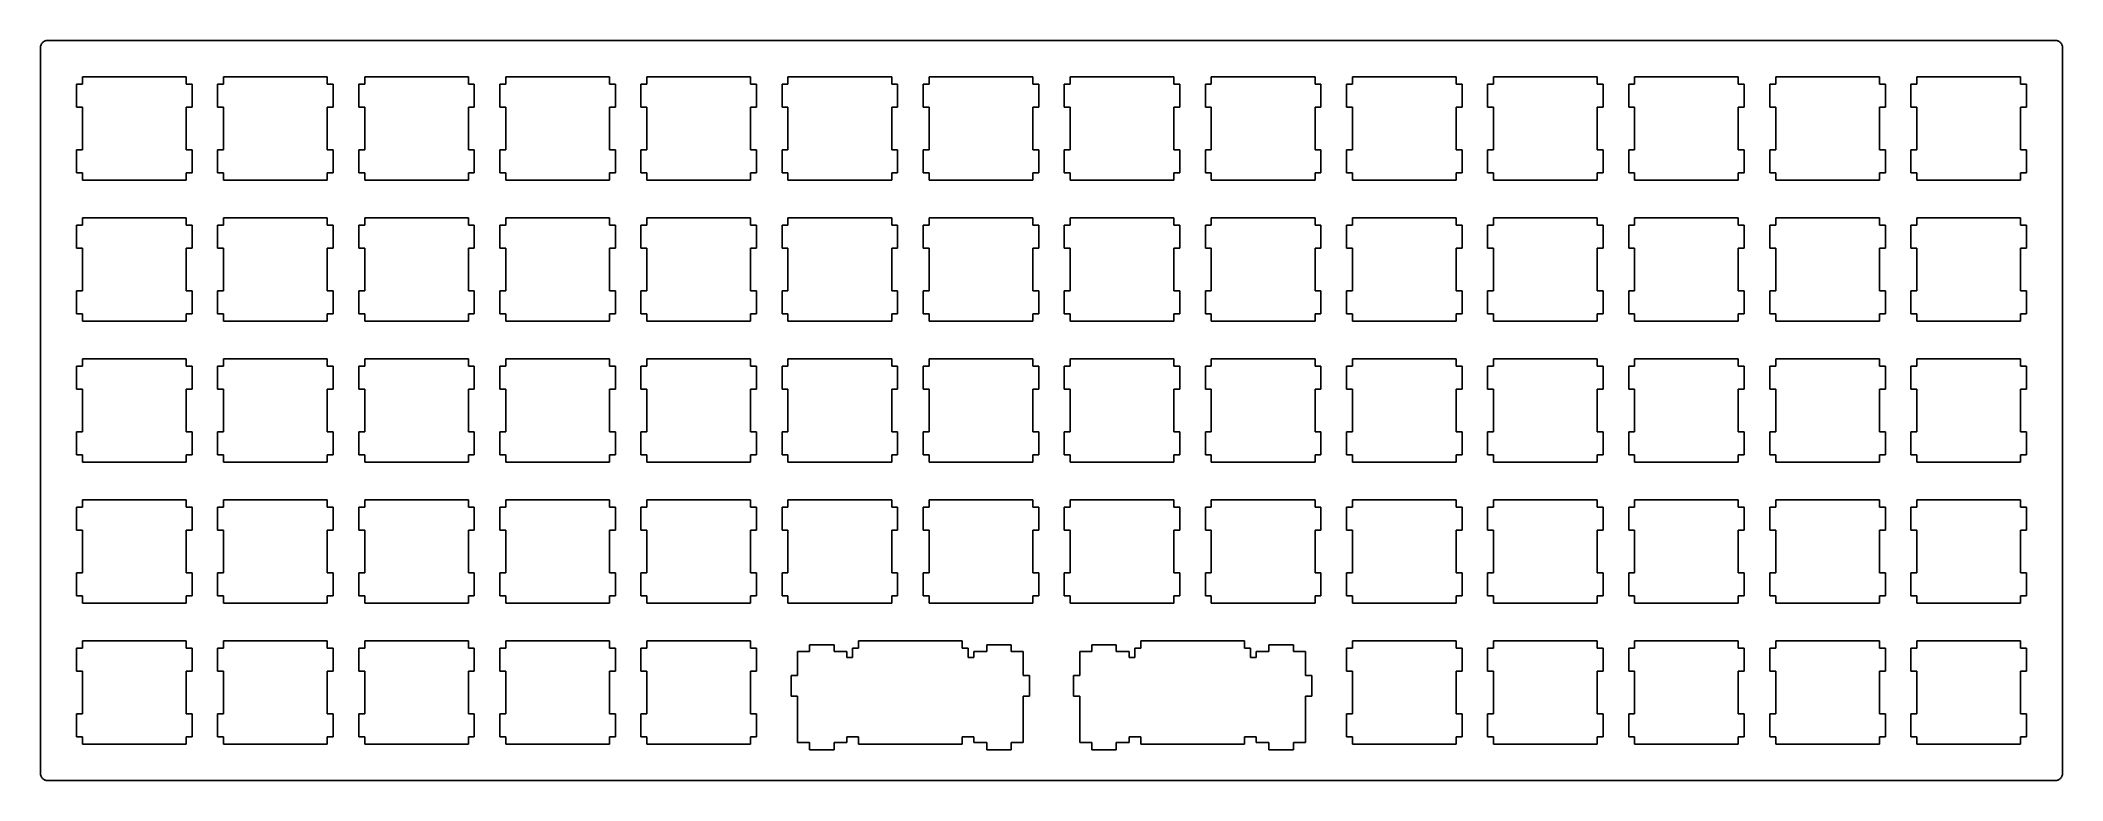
# Model space of a CAD drawing. Extents: x 0 to 273, y 0 to 100.
import ezdxf

# ---------------------------------------------------------------- set-up
doc = ezdxf.new("R2010")
doc.units = 0
doc.layers.get('0').update_dxf_attribs({"linetype": 'CONTINUOUS'})

msp = doc.modelspace()

# ---------------------------------------------------------------- linework, layer by layer
at = {"color": 0}
for p, q in [((0.093707, 99.0935), (0.096463, 99.1718)), ((0.093707, 1.09416), (0.093707, 99.0935)), ((0.096463, 99.1718), (0.106109, 99.2505)), ((0.106109, 99.2505), (0.121267, 99.3263)), ((0.121267, 99.3263), (0.143316, 99.4033)), ((0.143316, 99.4033), (0.169499, 99.4763)), ((0.169499, 99.4763), (0.202572, 99.5482)), ((0.202572, 99.5482), (0.241157, 99.6156)), ((0.241157, 99.6156), (0.285254, 99.6819)), ((0.285254, 99.6819), (0.333485, 99.7423)), ((0.333485, 99.7423), (0.38723, 99.8001)), ((0.38723, 99.8001), (0.445107, 99.8541)), ((0.445107, 99.8541), (0.505739, 99.9024)), ((0.505739, 99.9024), (0.571885, 99.9465)), ((0.571885, 99.9465), (0.63941, 99.985)), ((0.63941, 99.985), (0.711069, 100.018)), ((0.711069, 100.018), (0.784105, 100.044)), ((0.784105, 100.044), (0.861275, 100.066)), ((0.861275, 100.066), (0.937066, 100.081)), ((0.937066, 100.081), (1.01562, 100.091)), ((1.01562, 100.091), (1.09416, 100.094)), ((1.09416, 100.094), (272.094, 100.094)), ((272.094, 100.094), (272.172, 100.091)), ((272.172, 100.091), (272.249, 100.081)), ((272.249, 100.081), (272.326, 100.066)), ((272.326, 100.066), (272.402, 100.044)), ((272.402, 100.044), (272.477, 100.018)), ((272.477, 100.018), (272.548, 99.985)), ((272.548, 99.985), (272.616, 99.9465)), ((272.616, 99.9465), (272.682, 99.9024)), ((272.682, 99.9024), (272.743, 99.8541)), ((272.743, 99.8541), (272.801, 99.8001)), ((272.801, 99.8001), (272.854, 99.7423)), ((272.854, 99.7423), (272.903, 99.6819)), ((272.903, 99.6819), (272.947, 99.6156)), ((272.947, 99.6156), (272.985, 99.5482)), ((272.985, 99.5482), (273.018, 99.4763)), ((273.018, 99.4763), (273.044, 99.4033)), ((273.044, 99.4033), (273.065, 99.3263)), ((273.065, 99.3263), (273.082, 99.2505)), ((273.082, 99.2505), (273.091, 99.1718)), ((273.091, 99.1718), (273.094, 99.0935)), ((273.094, 99.0935), (273.094, 1.09416)), ((4.96919, 91.0939), (4.96919, 94.1945)), ((4.96919, 94.1945), (5.76848, 94.1945)), ((5.76848, 94.1945), (5.76848, 95.1936)), ((5.76848, 95.1936), (19.7693, 95.1936)), ((19.7693, 95.1936), (19.7693, 94.1945)), ((19.7693, 94.1945), (20.5686, 94.1945)), ((20.5686, 94.1945), (20.5686, 91.0939)), ((24.0192, 91.0939), (24.0192, 94.1945)), ((24.0192, 94.1945), (24.8185, 94.1945)), ((24.8185, 94.1945), (24.8185, 95.1936)), ((24.8185, 95.1936), (38.8193, 95.1936)), ((38.8193, 95.1936), (38.8193, 94.1945)), ((38.8193, 94.1945), (39.6187, 94.1945)), ((39.6187, 94.1945), (39.6187, 91.0939)), ((43.0692, 91.0939), (43.0692, 94.1945)), ((43.0692, 94.1945), (43.8686, 94.1945)), ((43.8686, 94.1945), (43.8686, 95.1936)), ((43.8686, 95.1936), (57.8693, 95.1936)), ((57.8693, 95.1936), (57.8693, 94.1945)), ((57.8693, 94.1945), (58.6687, 94.1945)), ((58.6687, 94.1945), (58.6687, 91.0939)), ((62.1192, 91.0939), (62.1192, 94.1945)), ((62.1192, 94.1945), (62.9186, 94.1945)), ((62.9186, 94.1945), (62.9186, 95.1936)), ((62.9186, 95.1936), (76.9193, 95.1936)), ((76.9193, 95.1936), (76.9193, 94.1945)), ((76.9193, 94.1945), (77.7187, 94.1945)), ((77.7187, 94.1945), (77.7187, 91.0939)), ((81.1692, 91.0939), (81.1692, 94.1945)), ((81.1692, 94.1945), (81.9686, 94.1945)), ((81.9686, 94.1945), (81.9686, 95.1936)), ((81.9686, 95.1936), (95.9693, 95.1936)), ((95.9693, 95.1936), (95.9693, 94.1945)), ((95.9693, 94.1945), (96.7687, 94.1945)), ((96.7687, 94.1945), (96.7687, 91.0939)), ((100.219, 91.0939), (100.219, 94.1945)), ((100.219, 94.1945), (101.019, 94.1945)), ((101.019, 94.1945), (101.019, 95.1936)), ((101.019, 95.1936), (115.019, 95.1936)), ((115.019, 95.1936), (115.019, 94.1945)), ((115.019, 94.1945), (115.819, 94.1945)), ((115.819, 94.1945), (115.819, 91.0939)), ((119.269, 91.0939), (119.269, 94.1945)), ((119.269, 94.1945), (120.069, 94.1945)), ((120.069, 94.1945), (120.069, 95.1936)), ((120.069, 95.1936), (134.069, 95.1936)), ((134.069, 95.1936), (134.069, 94.1945)), ((134.069, 94.1945), (134.869, 94.1945)), ((134.869, 94.1945), (134.869, 91.0939)), ((138.319, 91.0939), (138.319, 94.1945)), ((138.319, 94.1945), (139.119, 94.1945)), ((139.119, 94.1945), (139.119, 95.1936)), ((139.119, 95.1936), (153.119, 95.1936)), ((153.119, 95.1936), (153.119, 94.1945)), ((153.119, 94.1945), (153.919, 94.1945)), ((153.919, 94.1945), (153.919, 91.0939)), ((157.369, 91.0939), (157.369, 94.1945)), ((157.369, 94.1945), (158.169, 94.1945)), ((158.169, 94.1945), (158.169, 95.1936)), ((158.169, 95.1936), (172.169, 95.1936)), ((172.169, 95.1936), (172.169, 94.1945)), ((172.169, 94.1945), (172.969, 94.1945)), ((172.969, 94.1945), (172.969, 91.0939)), ((176.419, 91.0939), (176.419, 94.1945)), ((176.419, 94.1945), (177.219, 94.1945)), ((177.219, 94.1945), (177.219, 95.1936)), ((177.219, 95.1936), (191.219, 95.1936)), ((191.219, 95.1936), (191.219, 94.1945)), ((191.219, 94.1945), (192.019, 94.1945)), ((192.019, 94.1945), (192.019, 91.0939)), ((195.469, 91.0939), (195.469, 94.1945)), ((195.469, 94.1945), (196.269, 94.1945)), ((196.269, 94.1945), (196.269, 95.1936)), ((196.269, 95.1936), (210.269, 95.1936)), ((210.269, 95.1936), (210.269, 94.1945)), ((210.269, 94.1945), (211.069, 94.1945)), ((211.069, 94.1945), (211.069, 91.0939)), ((214.519, 91.0939), (214.519, 94.1945)), ((214.519, 94.1945), (215.319, 94.1945)), ((215.319, 94.1945), (215.319, 95.1936)), ((215.319, 95.1936), (229.319, 95.1936)), ((229.319, 95.1936), (229.319, 94.1945)), ((229.319, 94.1945), (230.119, 94.1945)), ((230.119, 94.1945), (230.119, 91.0939)), ((233.569, 91.0939), (233.569, 94.1945)), ((233.569, 94.1945), (234.369, 94.1945)), ((234.369, 94.1945), (234.369, 95.1936)), ((234.369, 95.1936), (248.369, 95.1936)), ((248.369, 95.1936), (248.369, 94.1945)), ((248.369, 94.1945), (249.169, 94.1945)), ((249.169, 94.1945), (249.169, 91.0939)), ((252.619, 91.0939), (252.619, 94.1945)), ((252.619, 94.1945), (253.419, 94.1945)), ((253.419, 94.1945), (253.419, 95.1936)), ((253.419, 95.1936), (267.419, 95.1936)), ((267.419, 95.1936), (267.419, 94.1945)), ((267.419, 94.1945), (268.219, 94.1945)), ((268.219, 94.1945), (268.219, 91.0939)), ((5.76848, 91.0939), (4.96919, 91.0939)), ((5.76848, 85.2936), (5.76848, 91.0939)), ((20.5686, 91.0939), (19.7693, 91.0939)), ((19.7693, 91.0939), (19.7693, 85.2936)), ((24.8185, 91.0939), (24.0192, 91.0939)), ((24.8185, 85.2936), (24.8185, 91.0939)), ((39.6187, 91.0939), (38.8193, 91.0939)), ((38.8193, 91.0939), (38.8193, 85.2936)), ((43.8686, 91.0939), (43.0692, 91.0939)), ((43.8686, 85.2936), (43.8686, 91.0939)), ((58.6687, 91.0939), (57.8693, 91.0939)), ((57.8693, 91.0939), (57.8693, 85.2936)), ((62.9186, 91.0939), (62.1192, 91.0939)), ((62.9186, 85.2936), (62.9186, 91.0939)), ((77.7187, 91.0939), (76.9193, 91.0939)), ((76.9193, 91.0939), (76.9193, 85.2936)), ((81.9686, 91.0939), (81.1692, 91.0939)), ((81.9686, 85.2936), (81.9686, 91.0939)), ((96.7687, 91.0939), (95.9693, 91.0939)), ((95.9693, 91.0939), (95.9693, 85.2936)), ((101.019, 91.0939), (100.219, 91.0939)), ((101.019, 85.2936), (101.019, 91.0939)), ((115.819, 91.0939), (115.019, 91.0939)), ((115.019, 91.0939), (115.019, 85.2936)), ((120.069, 91.0939), (119.269, 91.0939)), ((120.069, 85.2936), (120.069, 91.0939)), ((134.869, 91.0939), (134.069, 91.0939)), ((134.069, 91.0939), (134.069, 85.2936)), ((139.119, 91.0939), (138.319, 91.0939)), ((139.119, 85.2936), (139.119, 91.0939)), ((153.919, 91.0939), (153.119, 91.0939)), ((153.119, 91.0939), (153.119, 85.2936)), ((158.169, 91.0939), (157.369, 91.0939)), ((158.169, 85.2936), (158.169, 91.0939)), ((172.969, 91.0939), (172.169, 91.0939)), ((172.169, 91.0939), (172.169, 85.2936)), ((177.219, 91.0939), (176.419, 91.0939)), ((177.219, 85.2936), (177.219, 91.0939)), ((192.019, 91.0939), (191.219, 91.0939)), ((191.219, 91.0939), (191.219, 85.2936)), ((196.269, 91.0939), (195.469, 91.0939)), ((196.269, 85.2936), (196.269, 91.0939)), ((211.069, 91.0939), (210.269, 91.0939)), ((210.269, 91.0939), (210.269, 85.2936)), ((215.319, 91.0939), (214.519, 91.0939)), ((215.319, 85.2936), (215.319, 91.0939)), ((230.119, 91.0939), (229.319, 91.0939)), ((229.319, 91.0939), (229.319, 85.2936)), ((234.369, 91.0939), (233.569, 91.0939)), ((234.369, 85.2936), (234.369, 91.0939)), ((249.169, 91.0939), (248.369, 91.0939)), ((248.369, 91.0939), (248.369, 85.2936)), ((253.419, 91.0939), (252.619, 91.0939)), ((253.419, 85.2936), (253.419, 91.0939)), ((268.219, 91.0939), (267.419, 91.0939)), ((267.419, 91.0939), (267.419, 85.2936)), ((4.96919, 82.193), (4.96919, 85.2936)), ((4.96919, 85.2936), (5.76848, 85.2936)), ((19.7693, 85.2936), (20.5686, 85.2936)), ((20.5686, 85.2936), (20.5686, 82.193)), ((24.0192, 82.193), (24.0192, 85.2936)), ((24.0192, 85.2936), (24.8185, 85.2936)), ((38.8193, 85.2936), (39.6187, 85.2936)), ((39.6187, 85.2936), (39.6187, 82.193)), ((43.0692, 82.193), (43.0692, 85.2936)), ((43.0692, 85.2936), (43.8686, 85.2936)), ((57.8693, 85.2936), (58.6687, 85.2936)), ((58.6687, 85.2936), (58.6687, 82.193)), ((62.1192, 82.193), (62.1192, 85.2936)), ((62.1192, 85.2936), (62.9186, 85.2936)), ((76.9193, 85.2936), (77.7187, 85.2936)), ((77.7187, 85.2936), (77.7187, 82.193)), ((81.1692, 82.193), (81.1692, 85.2936)), ((81.1692, 85.2936), (81.9686, 85.2936)), ((95.9693, 85.2936), (96.7687, 85.2936)), ((96.7687, 85.2936), (96.7687, 82.193)), ((100.219, 82.193), (100.219, 85.2936)), ((100.219, 85.2936), (101.019, 85.2936)), ((115.019, 85.2936), (115.819, 85.2936)), ((115.819, 85.2936), (115.819, 82.193)), ((119.269, 82.193), (119.269, 85.2936)), ((119.269, 85.2936), (120.069, 85.2936)), ((134.069, 85.2936), (134.869, 85.2936)), ((134.869, 85.2936), (134.869, 82.193)), ((138.319, 82.193), (138.319, 85.2936)), ((138.319, 85.2936), (139.119, 85.2936)), ((153.119, 85.2936), (153.919, 85.2936)), ((153.919, 85.2936), (153.919, 82.193)), ((157.369, 82.193), (157.369, 85.2936)), ((157.369, 85.2936), (158.169, 85.2936)), ((172.169, 85.2936), (172.969, 85.2936)), ((172.969, 85.2936), (172.969, 82.193)), ((176.419, 82.193), (176.419, 85.2936)), ((176.419, 85.2936), (177.219, 85.2936)), ((191.219, 85.2936), (192.019, 85.2936)), ((192.019, 85.2936), (192.019, 82.193)), ((195.469, 82.193), (195.469, 85.2936)), ((195.469, 85.2936), (196.269, 85.2936)), ((210.269, 85.2936), (211.069, 85.2936)), ((211.069, 85.2936), (211.069, 82.193)), ((214.519, 82.193), (214.519, 85.2936)), ((214.519, 85.2936), (215.319, 85.2936)), ((229.319, 85.2936), (230.119, 85.2936)), ((230.119, 85.2936), (230.119, 82.193)), ((233.569, 82.193), (233.569, 85.2936)), ((233.569, 85.2936), (234.369, 85.2936)), ((248.369, 85.2936), (249.169, 85.2936)), ((249.169, 85.2936), (249.169, 82.193)), ((252.619, 82.193), (252.619, 85.2936)), ((252.619, 85.2936), (253.419, 85.2936)), ((267.419, 85.2936), (268.219, 85.2936)), ((268.219, 85.2936), (268.219, 82.193)), ((5.76848, 82.193), (4.96919, 82.193)), ((5.76848, 81.1939), (5.76848, 82.193)), ((19.7693, 82.193), (19.7693, 81.1939)), ((20.5686, 82.193), (19.7693, 82.193)), ((24.8185, 82.193), (24.0192, 82.193)), ((24.8185, 81.1939), (24.8185, 82.193)), ((38.8193, 82.193), (38.8193, 81.1939)), ((39.6187, 82.193), (38.8193, 82.193)), ((43.8686, 82.193), (43.0692, 82.193)), ((43.8686, 81.1939), (43.8686, 82.193)), ((57.8693, 82.193), (57.8693, 81.1939)), ((58.6687, 82.193), (57.8693, 82.193)), ((62.9186, 82.193), (62.1192, 82.193)), ((62.9186, 81.1939), (62.9186, 82.193)), ((76.9193, 82.193), (76.9193, 81.1939)), ((77.7187, 82.193), (76.9193, 82.193)), ((81.9686, 82.193), (81.1692, 82.193)), ((81.9686, 81.1939), (81.9686, 82.193)), ((95.9693, 82.193), (95.9693, 81.1939)), ((96.7687, 82.193), (95.9693, 82.193)), ((101.019, 82.193), (100.219, 82.193)), ((101.019, 81.1939), (101.019, 82.193)), ((115.019, 82.193), (115.019, 81.1939)), ((115.819, 82.193), (115.019, 82.193)), ((120.069, 82.193), (119.269, 82.193)), ((120.069, 81.1939), (120.069, 82.193)), ((134.069, 82.193), (134.069, 81.1939)), ((134.869, 82.193), (134.069, 82.193)), ((139.119, 82.193), (138.319, 82.193)), ((139.119, 81.1939), (139.119, 82.193)), ((153.119, 82.193), (153.119, 81.1939)), ((153.919, 82.193), (153.119, 82.193)), ((158.169, 82.193), (157.369, 82.193)), ((158.169, 81.1939), (158.169, 82.193)), ((172.169, 82.193), (172.169, 81.1939)), ((172.969, 82.193), (172.169, 82.193)), ((177.219, 82.193), (176.419, 82.193)), ((177.219, 81.1939), (177.219, 82.193)), ((191.219, 82.193), (191.219, 81.1939)), ((192.019, 82.193), (191.219, 82.193)), ((196.269, 82.193), (195.469, 82.193)), ((196.269, 81.1939), (196.269, 82.193)), ((210.269, 82.193), (210.269, 81.1939)), ((211.069, 82.193), (210.269, 82.193)), ((215.319, 82.193), (214.519, 82.193)), ((215.319, 81.1939), (215.319, 82.193)), ((229.319, 82.193), (229.319, 81.1939)), ((230.119, 82.193), (229.319, 82.193)), ((234.369, 82.193), (233.569, 82.193)), ((234.369, 81.1939), (234.369, 82.193)), ((248.369, 82.193), (248.369, 81.1939)), ((249.169, 82.193), (248.369, 82.193)), ((253.419, 82.193), (252.619, 82.193)), ((253.419, 81.1939), (253.419, 82.193)), ((267.419, 82.193), (267.419, 81.1939)), ((268.219, 82.193), (267.419, 82.193)), ((19.7693, 81.1939), (5.76848, 81.1939)), ((38.8193, 81.1939), (24.8185, 81.1939)), ((57.8693, 81.1939), (43.8686, 81.1939)), ((76.9193, 81.1939), (62.9186, 81.1939)), ((95.9693, 81.1939), (81.9686, 81.1939)), ((115.019, 81.1939), (101.019, 81.1939)), ((134.069, 81.1939), (120.069, 81.1939)), ((153.119, 81.1939), (139.119, 81.1939)), ((172.169, 81.1939), (158.169, 81.1939)), ((191.219, 81.1939), (177.219, 81.1939)), ((210.269, 81.1939), (196.269, 81.1939)), ((229.319, 81.1939), (215.319, 81.1939)), ((248.369, 81.1939), (234.369, 81.1939)), ((267.419, 81.1939), (253.419, 81.1939)), ((4.96919, 72.0439), (4.96919, 75.1445)), ((4.96919, 75.1445), (5.76848, 75.1445)), ((5.76848, 75.1445), (5.76848, 76.1436)), ((5.76848, 76.1436), (19.7693, 76.1436)), ((19.7693, 76.1436), (19.7693, 75.1445)), ((19.7693, 75.1445), (20.5686, 75.1445)), ((20.5686, 75.1445), (20.5686, 72.0439)), ((24.0192, 72.0439), (24.0192, 75.1445)), ((24.0192, 75.1445), (24.8185, 75.1445)), ((24.8185, 75.1445), (24.8185, 76.1436)), ((24.8185, 76.1436), (38.8193, 76.1436)), ((38.8193, 76.1436), (38.8193, 75.1445)), ((38.8193, 75.1445), (39.6187, 75.1445)), ((39.6187, 75.1445), (39.6187, 72.0439)), ((43.0692, 72.0439), (43.0692, 75.1445)), ((43.0692, 75.1445), (43.8686, 75.1445)), ((43.8686, 75.1445), (43.8686, 76.1436)), ((43.8686, 76.1436), (57.8693, 76.1436)), ((57.8693, 76.1436), (57.8693, 75.1445)), ((57.8693, 75.1445), (58.6687, 75.1445)), ((58.6687, 75.1445), (58.6687, 72.0439)), ((62.1192, 72.0439), (62.1192, 75.1445)), ((62.1192, 75.1445), (62.9186, 75.1445)), ((62.9186, 75.1445), (62.9186, 76.1436)), ((62.9186, 76.1436), (76.9193, 76.1436)), ((76.9193, 76.1436), (76.9193, 75.1445)), ((76.9193, 75.1445), (77.7187, 75.1445)), ((77.7187, 75.1445), (77.7187, 72.0439)), ((81.1692, 72.0439), (81.1692, 75.1445)), ((81.1692, 75.1445), (81.9686, 75.1445)), ((81.9686, 75.1445), (81.9686, 76.1436)), ((81.9686, 76.1436), (95.9693, 76.1436)), ((95.9693, 76.1436), (95.9693, 75.1445)), ((95.9693, 75.1445), (96.7687, 75.1445)), ((96.7687, 75.1445), (96.7687, 72.0439)), ((100.219, 72.0439), (100.219, 75.1445)), ((100.219, 75.1445), (101.019, 75.1445)), ((101.019, 75.1445), (101.019, 76.1436)), ((101.019, 76.1436), (115.019, 76.1436)), ((115.019, 76.1436), (115.019, 75.1445)), ((115.019, 75.1445), (115.819, 75.1445)), ((115.819, 75.1445), (115.819, 72.0439)), ((119.269, 72.0439), (119.269, 75.1445)), ((119.269, 75.1445), (120.069, 75.1445)), ((120.069, 75.1445), (120.069, 76.1436)), ((120.069, 76.1436), (134.069, 76.1436)), ((134.069, 76.1436), (134.069, 75.1445)), ((134.069, 75.1445), (134.869, 75.1445)), ((134.869, 75.1445), (134.869, 72.0439)), ((138.319, 72.0439), (138.319, 75.1445)), ((138.319, 75.1445), (139.119, 75.1445)), ((139.119, 75.1445), (139.119, 76.1436)), ((139.119, 76.1436), (153.119, 76.1436)), ((153.119, 76.1436), (153.119, 75.1445)), ((153.119, 75.1445), (153.919, 75.1445)), ((153.919, 75.1445), (153.919, 72.0439)), ((157.369, 72.0439), (157.369, 75.1445)), ((157.369, 75.1445), (158.169, 75.1445)), ((158.169, 75.1445), (158.169, 76.1436)), ((158.169, 76.1436), (172.169, 76.1436)), ((172.169, 76.1436), (172.169, 75.1445)), ((172.169, 75.1445), (172.969, 75.1445)), ((172.969, 75.1445), (172.969, 72.0439)), ((176.419, 72.0439), (176.419, 75.1445)), ((176.419, 75.1445), (177.219, 75.1445)), ((177.219, 75.1445), (177.219, 76.1436)), ((177.219, 76.1436), (191.219, 76.1436)), ((191.219, 76.1436), (191.219, 75.1445)), ((191.219, 75.1445), (192.019, 75.1445)), ((192.019, 75.1445), (192.019, 72.0439)), ((195.469, 72.0439), (195.469, 75.1445)), ((195.469, 75.1445), (196.269, 75.1445)), ((196.269, 75.1445), (196.269, 76.1436)), ((196.269, 76.1436), (210.269, 76.1436)), ((210.269, 76.1436), (210.269, 75.1445)), ((210.269, 75.1445), (211.069, 75.1445)), ((211.069, 75.1445), (211.069, 72.0439)), ((214.519, 72.0439), (214.519, 75.1445)), ((214.519, 75.1445), (215.319, 75.1445)), ((215.319, 75.1445), (215.319, 76.1436)), ((215.319, 76.1436), (229.319, 76.1436)), ((229.319, 76.1436), (229.319, 75.1445)), ((229.319, 75.1445), (230.119, 75.1445)), ((230.119, 75.1445), (230.119, 72.0439)), ((233.569, 72.0439), (233.569, 75.1445)), ((233.569, 75.1445), (234.369, 75.1445)), ((234.369, 75.1445), (234.369, 76.1436)), ((234.369, 76.1436), (248.369, 76.1436)), ((248.369, 76.1436), (248.369, 75.1445)), ((248.369, 75.1445), (249.169, 75.1445)), ((249.169, 75.1445), (249.169, 72.0439)), ((252.619, 72.0439), (252.619, 75.1445)), ((252.619, 75.1445), (253.419, 75.1445)), ((253.419, 75.1445), (253.419, 76.1436)), ((253.419, 76.1436), (267.419, 76.1436)), ((267.419, 76.1436), (267.419, 75.1445)), ((267.419, 75.1445), (268.219, 75.1445)), ((268.219, 75.1445), (268.219, 72.0439)), ((5.76848, 72.0439), (4.96919, 72.0439)), ((5.76848, 66.2436), (5.76848, 72.0439)), ((20.5686, 72.0439), (19.7693, 72.0439)), ((19.7693, 72.0439), (19.7693, 66.2436)), ((24.8185, 72.0439), (24.0192, 72.0439)), ((24.8185, 66.2436), (24.8185, 72.0439)), ((39.6187, 72.0439), (38.8193, 72.0439)), ((38.8193, 72.0439), (38.8193, 66.2436)), ((43.8686, 72.0439), (43.0692, 72.0439)), ((43.8686, 66.2436), (43.8686, 72.0439)), ((58.6687, 72.0439), (57.8693, 72.0439)), ((57.8693, 72.0439), (57.8693, 66.2436)), ((62.9186, 72.0439), (62.1192, 72.0439)), ((62.9186, 66.2436), (62.9186, 72.0439)), ((77.7187, 72.0439), (76.9193, 72.0439)), ((76.9193, 72.0439), (76.9193, 66.2436)), ((81.9686, 72.0439), (81.1692, 72.0439)), ((81.9686, 66.2436), (81.9686, 72.0439)), ((96.7687, 72.0439), (95.9693, 72.0439)), ((95.9693, 72.0439), (95.9693, 66.2436)), ((101.019, 72.0439), (100.219, 72.0439)), ((101.019, 66.2436), (101.019, 72.0439)), ((115.819, 72.0439), (115.019, 72.0439)), ((115.019, 72.0439), (115.019, 66.2436)), ((120.069, 72.0439), (119.269, 72.0439)), ((120.069, 66.2436), (120.069, 72.0439)), ((134.869, 72.0439), (134.069, 72.0439)), ((134.069, 72.0439), (134.069, 66.2436)), ((139.119, 72.0439), (138.319, 72.0439)), ((139.119, 66.2436), (139.119, 72.0439)), ((153.919, 72.0439), (153.119, 72.0439)), ((153.119, 72.0439), (153.119, 66.2436)), ((158.169, 72.0439), (157.369, 72.0439)), ((158.169, 66.2436), (158.169, 72.0439)), ((172.969, 72.0439), (172.169, 72.0439)), ((172.169, 72.0439), (172.169, 66.2436)), ((177.219, 72.0439), (176.419, 72.0439)), ((177.219, 66.2436), (177.219, 72.0439)), ((192.019, 72.0439), (191.219, 72.0439)), ((191.219, 72.0439), (191.219, 66.2436)), ((196.269, 72.0439), (195.469, 72.0439)), ((196.269, 66.2436), (196.269, 72.0439)), ((211.069, 72.0439), (210.269, 72.0439)), ((210.269, 72.0439), (210.269, 66.2436)), ((215.319, 72.0439), (214.519, 72.0439)), ((215.319, 66.2436), (215.319, 72.0439)), ((230.119, 72.0439), (229.319, 72.0439)), ((229.319, 72.0439), (229.319, 66.2436)), ((234.369, 72.0439), (233.569, 72.0439)), ((234.369, 66.2436), (234.369, 72.0439)), ((249.169, 72.0439), (248.369, 72.0439)), ((248.369, 72.0439), (248.369, 66.2436)), ((253.419, 72.0439), (252.619, 72.0439)), ((253.419, 66.2436), (253.419, 72.0439)), ((268.219, 72.0439), (267.419, 72.0439)), ((267.419, 72.0439), (267.419, 66.2436)), ((4.96919, 63.143), (4.96919, 66.2436)), ((4.96919, 66.2436), (5.76848, 66.2436)), ((19.7693, 66.2436), (20.5686, 66.2436)), ((20.5686, 66.2436), (20.5686, 63.143)), ((24.0192, 63.143), (24.0192, 66.2436)), ((24.0192, 66.2436), (24.8185, 66.2436)), ((38.8193, 66.2436), (39.6187, 66.2436)), ((39.6187, 66.2436), (39.6187, 63.143)), ((43.0692, 63.143), (43.0692, 66.2436)), ((43.0692, 66.2436), (43.8686, 66.2436)), ((57.8693, 66.2436), (58.6687, 66.2436)), ((58.6687, 66.2436), (58.6687, 63.143)), ((62.1192, 63.143), (62.1192, 66.2436)), ((62.1192, 66.2436), (62.9186, 66.2436)), ((76.9193, 66.2436), (77.7187, 66.2436)), ((77.7187, 66.2436), (77.7187, 63.143)), ((81.1692, 63.143), (81.1692, 66.2436)), ((81.1692, 66.2436), (81.9686, 66.2436)), ((95.9693, 66.2436), (96.7687, 66.2436)), ((96.7687, 66.2436), (96.7687, 63.143)), ((100.219, 63.143), (100.219, 66.2436)), ((100.219, 66.2436), (101.019, 66.2436)), ((115.019, 66.2436), (115.819, 66.2436)), ((115.819, 66.2436), (115.819, 63.143)), ((119.269, 63.143), (119.269, 66.2436)), ((119.269, 66.2436), (120.069, 66.2436)), ((134.069, 66.2436), (134.869, 66.2436)), ((134.869, 66.2436), (134.869, 63.143)), ((138.319, 63.143), (138.319, 66.2436)), ((138.319, 66.2436), (139.119, 66.2436)), ((153.119, 66.2436), (153.919, 66.2436)), ((153.919, 66.2436), (153.919, 63.143)), ((157.369, 63.143), (157.369, 66.2436)), ((157.369, 66.2436), (158.169, 66.2436)), ((172.169, 66.2436), (172.969, 66.2436)), ((172.969, 66.2436), (172.969, 63.143)), ((176.419, 63.143), (176.419, 66.2436)), ((176.419, 66.2436), (177.219, 66.2436)), ((191.219, 66.2436), (192.019, 66.2436)), ((192.019, 66.2436), (192.019, 63.143)), ((195.469, 63.143), (195.469, 66.2436)), ((195.469, 66.2436), (196.269, 66.2436)), ((210.269, 66.2436), (211.069, 66.2436)), ((211.069, 66.2436), (211.069, 63.143)), ((214.519, 63.143), (214.519, 66.2436)), ((214.519, 66.2436), (215.319, 66.2436)), ((229.319, 66.2436), (230.119, 66.2436)), ((230.119, 66.2436), (230.119, 63.143)), ((233.569, 63.143), (233.569, 66.2436)), ((233.569, 66.2436), (234.369, 66.2436)), ((248.369, 66.2436), (249.169, 66.2436)), ((249.169, 66.2436), (249.169, 63.143)), ((252.619, 63.143), (252.619, 66.2436)), ((252.619, 66.2436), (253.419, 66.2436)), ((267.419, 66.2436), (268.219, 66.2436)), ((268.219, 66.2436), (268.219, 63.143)), ((5.76848, 63.143), (4.96919, 63.143)), ((5.76848, 62.1439), (5.76848, 63.143)), ((19.7693, 63.143), (19.7693, 62.1439)), ((20.5686, 63.143), (19.7693, 63.143)), ((24.8185, 63.143), (24.0192, 63.143)), ((24.8185, 62.1439), (24.8185, 63.143)), ((38.8193, 63.143), (38.8193, 62.1439)), ((39.6187, 63.143), (38.8193, 63.143)), ((43.8686, 63.143), (43.0692, 63.143)), ((43.8686, 62.1439), (43.8686, 63.143)), ((57.8693, 63.143), (57.8693, 62.1439)), ((58.6687, 63.143), (57.8693, 63.143)), ((62.9186, 63.143), (62.1192, 63.143)), ((62.9186, 62.1439), (62.9186, 63.143)), ((76.9193, 63.143), (76.9193, 62.1439)), ((77.7187, 63.143), (76.9193, 63.143)), ((81.9686, 63.143), (81.1692, 63.143)), ((81.9686, 62.1439), (81.9686, 63.143)), ((95.9693, 63.143), (95.9693, 62.1439)), ((96.7687, 63.143), (95.9693, 63.143)), ((101.019, 63.143), (100.219, 63.143)), ((101.019, 62.1439), (101.019, 63.143)), ((115.019, 63.143), (115.019, 62.1439)), ((115.819, 63.143), (115.019, 63.143)), ((120.069, 63.143), (119.269, 63.143)), ((120.069, 62.1439), (120.069, 63.143)), ((134.069, 63.143), (134.069, 62.1439)), ((134.869, 63.143), (134.069, 63.143)), ((139.119, 63.143), (138.319, 63.143)), ((139.119, 62.1439), (139.119, 63.143)), ((153.119, 63.143), (153.119, 62.1439)), ((153.919, 63.143), (153.119, 63.143)), ((158.169, 63.143), (157.369, 63.143)), ((158.169, 62.1439), (158.169, 63.143)), ((172.169, 63.143), (172.169, 62.1439)), ((172.969, 63.143), (172.169, 63.143)), ((177.219, 63.143), (176.419, 63.143)), ((177.219, 62.1439), (177.219, 63.143)), ((191.219, 63.143), (191.219, 62.1439)), ((192.019, 63.143), (191.219, 63.143)), ((196.269, 63.143), (195.469, 63.143)), ((196.269, 62.1439), (196.269, 63.143)), ((210.269, 63.143), (210.269, 62.1439)), ((211.069, 63.143), (210.269, 63.143)), ((215.319, 63.143), (214.519, 63.143)), ((215.319, 62.1439), (215.319, 63.143)), ((229.319, 63.143), (229.319, 62.1439)), ((230.119, 63.143), (229.319, 63.143)), ((234.369, 63.143), (233.569, 63.143)), ((234.369, 62.1439), (234.369, 63.143)), ((248.369, 63.143), (248.369, 62.1439)), ((249.169, 63.143), (248.369, 63.143)), ((253.419, 63.143), (252.619, 63.143)), ((253.419, 62.1439), (253.419, 63.143)), ((267.419, 63.143), (267.419, 62.1439)), ((268.219, 63.143), (267.419, 63.143)), ((19.7693, 62.1439), (5.76848, 62.1439)), ((38.8193, 62.1439), (24.8185, 62.1439)), ((57.8693, 62.1439), (43.8686, 62.1439)), ((76.9193, 62.1439), (62.9186, 62.1439)), ((95.9693, 62.1439), (81.9686, 62.1439)), ((115.019, 62.1439), (101.019, 62.1439)), ((134.069, 62.1439), (120.069, 62.1439)), ((153.119, 62.1439), (139.119, 62.1439)), ((172.169, 62.1439), (158.169, 62.1439)), ((191.219, 62.1439), (177.219, 62.1439)), ((210.269, 62.1439), (196.269, 62.1439)), ((229.319, 62.1439), (215.319, 62.1439)), ((248.369, 62.1439), (234.369, 62.1439)), ((267.419, 62.1439), (253.419, 62.1439)), ((4.96919, 52.9939), (4.96919, 56.0945)), ((4.96919, 56.0945), (5.76848, 56.0945)), ((5.76848, 56.0945), (5.76848, 57.0936)), ((5.76848, 57.0936), (19.7693, 57.0936)), ((19.7693, 57.0936), (19.7693, 56.0945)), ((19.7693, 56.0945), (20.5686, 56.0945)), ((20.5686, 56.0945), (20.5686, 52.9939)), ((24.0192, 52.9939), (24.0192, 56.0945)), ((24.0192, 56.0945), (24.8185, 56.0945)), ((24.8185, 56.0945), (24.8185, 57.0936)), ((24.8185, 57.0936), (38.8193, 57.0936)), ((38.8193, 57.0936), (38.8193, 56.0945)), ((38.8193, 56.0945), (39.6187, 56.0945)), ((39.6187, 56.0945), (39.6187, 52.9939)), ((43.0692, 52.9939), (43.0692, 56.0945)), ((43.0692, 56.0945), (43.8686, 56.0945)), ((43.8686, 56.0945), (43.8686, 57.0936)), ((43.8686, 57.0936), (57.8693, 57.0936)), ((57.8693, 57.0936), (57.8693, 56.0945)), ((57.8693, 56.0945), (58.6687, 56.0945)), ((58.6687, 56.0945), (58.6687, 52.9939)), ((62.1192, 52.9939), (62.1192, 56.0945)), ((62.1192, 56.0945), (62.9186, 56.0945)), ((62.9186, 56.0945), (62.9186, 57.0936)), ((62.9186, 57.0936), (76.9193, 57.0936)), ((76.9193, 57.0936), (76.9193, 56.0945)), ((76.9193, 56.0945), (77.7187, 56.0945)), ((77.7187, 56.0945), (77.7187, 52.9939)), ((81.1692, 52.9939), (81.1692, 56.0945)), ((81.1692, 56.0945), (81.9686, 56.0945)), ((81.9686, 56.0945), (81.9686, 57.0936)), ((81.9686, 57.0936), (95.9693, 57.0936)), ((95.9693, 57.0936), (95.9693, 56.0945)), ((95.9693, 56.0945), (96.7687, 56.0945)), ((96.7687, 56.0945), (96.7687, 52.9939)), ((100.219, 52.9939), (100.219, 56.0945)), ((100.219, 56.0945), (101.019, 56.0945)), ((101.019, 56.0945), (101.019, 57.0936)), ((101.019, 57.0936), (115.019, 57.0936)), ((115.019, 57.0936), (115.019, 56.0945)), ((115.019, 56.0945), (115.819, 56.0945)), ((115.819, 56.0945), (115.819, 52.9939)), ((119.269, 52.9939), (119.269, 56.0945)), ((119.269, 56.0945), (120.069, 56.0945)), ((120.069, 56.0945), (120.069, 57.0936)), ((120.069, 57.0936), (134.069, 57.0936)), ((134.069, 57.0936), (134.069, 56.0945)), ((134.069, 56.0945), (134.869, 56.0945)), ((134.869, 56.0945), (134.869, 52.9939)), ((138.319, 52.9939), (138.319, 56.0945)), ((138.319, 56.0945), (139.119, 56.0945)), ((139.119, 56.0945), (139.119, 57.0936)), ((139.119, 57.0936), (153.119, 57.0936)), ((153.119, 57.0936), (153.119, 56.0945)), ((153.119, 56.0945), (153.919, 56.0945)), ((153.919, 56.0945), (153.919, 52.9939)), ((157.369, 52.9939), (157.369, 56.0945)), ((157.369, 56.0945), (158.169, 56.0945)), ((158.169, 56.0945), (158.169, 57.0936)), ((158.169, 57.0936), (172.169, 57.0936)), ((172.169, 57.0936), (172.169, 56.0945)), ((172.169, 56.0945), (172.969, 56.0945)), ((172.969, 56.0945), (172.969, 52.9939)), ((176.419, 52.9939), (176.419, 56.0945)), ((176.419, 56.0945), (177.219, 56.0945)), ((177.219, 56.0945), (177.219, 57.0936)), ((177.219, 57.0936), (191.219, 57.0936)), ((191.219, 57.0936), (191.219, 56.0945)), ((191.219, 56.0945), (192.019, 56.0945)), ((192.019, 56.0945), (192.019, 52.9939)), ((195.469, 52.9939), (195.469, 56.0945)), ((195.469, 56.0945), (196.269, 56.0945)), ((196.269, 56.0945), (196.269, 57.0936)), ((196.269, 57.0936), (210.269, 57.0936)), ((210.269, 57.0936), (210.269, 56.0945)), ((210.269, 56.0945), (211.069, 56.0945)), ((211.069, 56.0945), (211.069, 52.9939)), ((214.519, 52.9939), (214.519, 56.0945)), ((214.519, 56.0945), (215.319, 56.0945)), ((215.319, 56.0945), (215.319, 57.0936)), ((215.319, 57.0936), (229.319, 57.0936)), ((229.319, 57.0936), (229.319, 56.0945)), ((229.319, 56.0945), (230.119, 56.0945)), ((230.119, 56.0945), (230.119, 52.9939)), ((233.569, 52.9939), (233.569, 56.0945)), ((233.569, 56.0945), (234.369, 56.0945)), ((234.369, 56.0945), (234.369, 57.0936)), ((234.369, 57.0936), (248.369, 57.0936)), ((248.369, 57.0936), (248.369, 56.0945)), ((248.369, 56.0945), (249.169, 56.0945)), ((249.169, 56.0945), (249.169, 52.9939)), ((252.619, 52.9939), (252.619, 56.0945)), ((252.619, 56.0945), (253.419, 56.0945)), ((253.419, 56.0945), (253.419, 57.0936)), ((253.419, 57.0936), (267.419, 57.0936)), ((267.419, 57.0936), (267.419, 56.0945)), ((267.419, 56.0945), (268.219, 56.0945)), ((268.219, 56.0945), (268.219, 52.9939)), ((5.76848, 52.9939), (4.96919, 52.9939)), ((5.76848, 47.1936), (5.76848, 52.9939)), ((20.5686, 52.9939), (19.7693, 52.9939)), ((19.7693, 52.9939), (19.7693, 47.1936)), ((24.8185, 52.9939), (24.0192, 52.9939)), ((24.8185, 47.1936), (24.8185, 52.9939)), ((39.6187, 52.9939), (38.8193, 52.9939)), ((38.8193, 52.9939), (38.8193, 47.1936)), ((43.8686, 52.9939), (43.0692, 52.9939)), ((43.8686, 47.1936), (43.8686, 52.9939)), ((58.6687, 52.9939), (57.8693, 52.9939)), ((57.8693, 52.9939), (57.8693, 47.1936)), ((62.9186, 52.9939), (62.1192, 52.9939)), ((62.9186, 47.1936), (62.9186, 52.9939)), ((77.7187, 52.9939), (76.9193, 52.9939)), ((76.9193, 52.9939), (76.9193, 47.1936)), ((81.9686, 52.9939), (81.1692, 52.9939)), ((81.9686, 47.1936), (81.9686, 52.9939)), ((96.7687, 52.9939), (95.9693, 52.9939)), ((95.9693, 52.9939), (95.9693, 47.1936)), ((101.019, 52.9939), (100.219, 52.9939)), ((101.019, 47.1936), (101.019, 52.9939)), ((115.819, 52.9939), (115.019, 52.9939)), ((115.019, 52.9939), (115.019, 47.1936)), ((120.069, 52.9939), (119.269, 52.9939)), ((120.069, 47.1936), (120.069, 52.9939)), ((134.869, 52.9939), (134.069, 52.9939)), ((134.069, 52.9939), (134.069, 47.1936)), ((139.119, 52.9939), (138.319, 52.9939)), ((139.119, 47.1936), (139.119, 52.9939)), ((153.919, 52.9939), (153.119, 52.9939)), ((153.119, 52.9939), (153.119, 47.1936)), ((158.169, 52.9939), (157.369, 52.9939)), ((158.169, 47.1936), (158.169, 52.9939)), ((172.969, 52.9939), (172.169, 52.9939)), ((172.169, 52.9939), (172.169, 47.1936)), ((177.219, 52.9939), (176.419, 52.9939)), ((177.219, 47.1936), (177.219, 52.9939)), ((192.019, 52.9939), (191.219, 52.9939)), ((191.219, 52.9939), (191.219, 47.1936)), ((196.269, 52.9939), (195.469, 52.9939)), ((196.269, 47.1936), (196.269, 52.9939)), ((211.069, 52.9939), (210.269, 52.9939)), ((210.269, 52.9939), (210.269, 47.1936)), ((215.319, 52.9939), (214.519, 52.9939)), ((215.319, 47.1936), (215.319, 52.9939)), ((230.119, 52.9939), (229.319, 52.9939)), ((229.319, 52.9939), (229.319, 47.1936)), ((234.369, 52.9939), (233.569, 52.9939)), ((234.369, 47.1936), (234.369, 52.9939)), ((249.169, 52.9939), (248.369, 52.9939)), ((248.369, 52.9939), (248.369, 47.1936)), ((253.419, 52.9939), (252.619, 52.9939)), ((253.419, 47.1936), (253.419, 52.9939)), ((268.219, 52.9939), (267.419, 52.9939)), ((267.419, 52.9939), (267.419, 47.1936)), ((4.96919, 44.093), (4.96919, 47.1936)), ((4.96919, 47.1936), (5.76848, 47.1936)), ((19.7693, 47.1936), (20.5686, 47.1936)), ((20.5686, 47.1936), (20.5686, 44.093)), ((24.0192, 44.093), (24.0192, 47.1936)), ((24.0192, 47.1936), (24.8185, 47.1936)), ((38.8193, 47.1936), (39.6187, 47.1936)), ((39.6187, 47.1936), (39.6187, 44.093)), ((43.0692, 44.093), (43.0692, 47.1936)), ((43.0692, 47.1936), (43.8686, 47.1936)), ((57.8693, 47.1936), (58.6687, 47.1936)), ((58.6687, 47.1936), (58.6687, 44.093)), ((62.1192, 44.093), (62.1192, 47.1936)), ((62.1192, 47.1936), (62.9186, 47.1936)), ((76.9193, 47.1936), (77.7187, 47.1936)), ((77.7187, 47.1936), (77.7187, 44.093)), ((81.1692, 44.093), (81.1692, 47.1936)), ((81.1692, 47.1936), (81.9686, 47.1936)), ((95.9693, 47.1936), (96.7687, 47.1936)), ((96.7687, 47.1936), (96.7687, 44.093)), ((100.219, 44.093), (100.219, 47.1936)), ((100.219, 47.1936), (101.019, 47.1936)), ((115.019, 47.1936), (115.819, 47.1936)), ((115.819, 47.1936), (115.819, 44.093)), ((119.269, 44.093), (119.269, 47.1936)), ((119.269, 47.1936), (120.069, 47.1936)), ((134.069, 47.1936), (134.869, 47.1936)), ((134.869, 47.1936), (134.869, 44.093)), ((138.319, 44.093), (138.319, 47.1936)), ((138.319, 47.1936), (139.119, 47.1936)), ((153.119, 47.1936), (153.919, 47.1936)), ((153.919, 47.1936), (153.919, 44.093)), ((157.369, 44.093), (157.369, 47.1936)), ((157.369, 47.1936), (158.169, 47.1936)), ((172.169, 47.1936), (172.969, 47.1936)), ((172.969, 47.1936), (172.969, 44.093)), ((176.419, 44.093), (176.419, 47.1936)), ((176.419, 47.1936), (177.219, 47.1936)), ((191.219, 47.1936), (192.019, 47.1936)), ((192.019, 47.1936), (192.019, 44.093)), ((195.469, 44.093), (195.469, 47.1936)), ((195.469, 47.1936), (196.269, 47.1936)), ((210.269, 47.1936), (211.069, 47.1936)), ((211.069, 47.1936), (211.069, 44.093)), ((214.519, 44.093), (214.519, 47.1936)), ((214.519, 47.1936), (215.319, 47.1936)), ((229.319, 47.1936), (230.119, 47.1936)), ((230.119, 47.1936), (230.119, 44.093)), ((233.569, 44.093), (233.569, 47.1936)), ((233.569, 47.1936), (234.369, 47.1936)), ((248.369, 47.1936), (249.169, 47.1936)), ((249.169, 47.1936), (249.169, 44.093)), ((252.619, 44.093), (252.619, 47.1936)), ((252.619, 47.1936), (253.419, 47.1936)), ((267.419, 47.1936), (268.219, 47.1936)), ((268.219, 47.1936), (268.219, 44.093)), ((5.76848, 44.093), (4.96919, 44.093)), ((5.76848, 43.0939), (5.76848, 44.093)), ((19.7693, 44.093), (19.7693, 43.0939)), ((20.5686, 44.093), (19.7693, 44.093)), ((24.8185, 44.093), (24.0192, 44.093)), ((24.8185, 43.0939), (24.8185, 44.093)), ((38.8193, 44.093), (38.8193, 43.0939)), ((39.6187, 44.093), (38.8193, 44.093)), ((43.8686, 44.093), (43.0692, 44.093)), ((43.8686, 43.0939), (43.8686, 44.093)), ((57.8693, 44.093), (57.8693, 43.0939)), ((58.6687, 44.093), (57.8693, 44.093)), ((62.9186, 44.093), (62.1192, 44.093)), ((62.9186, 43.0939), (62.9186, 44.093)), ((76.9193, 44.093), (76.9193, 43.0939)), ((77.7187, 44.093), (76.9193, 44.093)), ((81.9686, 44.093), (81.1692, 44.093)), ((81.9686, 43.0939), (81.9686, 44.093)), ((95.9693, 44.093), (95.9693, 43.0939)), ((96.7687, 44.093), (95.9693, 44.093)), ((101.019, 44.093), (100.219, 44.093)), ((101.019, 43.0939), (101.019, 44.093)), ((115.019, 44.093), (115.019, 43.0939)), ((115.819, 44.093), (115.019, 44.093)), ((120.069, 44.093), (119.269, 44.093)), ((120.069, 43.0939), (120.069, 44.093)), ((134.069, 44.093), (134.069, 43.0939)), ((134.869, 44.093), (134.069, 44.093)), ((139.119, 44.093), (138.319, 44.093)), ((139.119, 43.0939), (139.119, 44.093)), ((153.119, 44.093), (153.119, 43.0939)), ((153.919, 44.093), (153.119, 44.093)), ((158.169, 44.093), (157.369, 44.093)), ((158.169, 43.0939), (158.169, 44.093)), ((172.169, 44.093), (172.169, 43.0939)), ((172.969, 44.093), (172.169, 44.093)), ((177.219, 44.093), (176.419, 44.093)), ((177.219, 43.0939), (177.219, 44.093)), ((191.219, 44.093), (191.219, 43.0939)), ((192.019, 44.093), (191.219, 44.093)), ((196.269, 44.093), (195.469, 44.093)), ((196.269, 43.0939), (196.269, 44.093)), ((210.269, 44.093), (210.269, 43.0939)), ((211.069, 44.093), (210.269, 44.093)), ((215.319, 44.093), (214.519, 44.093)), ((215.319, 43.0939), (215.319, 44.093)), ((229.319, 44.093), (229.319, 43.0939)), ((230.119, 44.093), (229.319, 44.093)), ((234.369, 44.093), (233.569, 44.093)), ((234.369, 43.0939), (234.369, 44.093)), ((248.369, 44.093), (248.369, 43.0939)), ((249.169, 44.093), (248.369, 44.093)), ((253.419, 44.093), (252.619, 44.093)), ((253.419, 43.0939), (253.419, 44.093)), ((267.419, 44.093), (267.419, 43.0939)), ((268.219, 44.093), (267.419, 44.093)), ((19.7693, 43.0939), (5.76848, 43.0939)), ((38.8193, 43.0939), (24.8185, 43.0939)), ((57.8693, 43.0939), (43.8686, 43.0939)), ((76.9193, 43.0939), (62.9186, 43.0939)), ((95.9693, 43.0939), (81.9686, 43.0939)), ((115.019, 43.0939), (101.019, 43.0939)), ((134.069, 43.0939), (120.069, 43.0939)), ((153.119, 43.0939), (139.119, 43.0939)), ((172.169, 43.0939), (158.169, 43.0939)), ((191.219, 43.0939), (177.219, 43.0939)), ((210.269, 43.0939), (196.269, 43.0939)), ((229.319, 43.0939), (215.319, 43.0939)), ((248.369, 43.0939), (234.369, 43.0939)), ((267.419, 43.0939), (253.419, 43.0939)), ((4.96919, 33.9439), (4.96919, 37.0445)), ((4.96919, 37.0445), (5.76848, 37.0445)), ((5.76848, 37.0445), (5.76848, 38.0436)), ((5.76848, 38.0436), (19.7693, 38.0436)), ((19.7693, 38.0436), (19.7693, 37.0445)), ((19.7693, 37.0445), (20.5686, 37.0445)), ((20.5686, 37.0445), (20.5686, 33.9439)), ((24.0192, 33.9439), (24.0192, 37.0445)), ((24.0192, 37.0445), (24.8185, 37.0445)), ((24.8185, 37.0445), (24.8185, 38.0436)), ((24.8185, 38.0436), (38.8193, 38.0436)), ((38.8193, 38.0436), (38.8193, 37.0445)), ((38.8193, 37.0445), (39.6187, 37.0445)), ((39.6187, 37.0445), (39.6187, 33.9439)), ((43.0692, 33.9439), (43.0692, 37.0445)), ((43.0692, 37.0445), (43.8686, 37.0445)), ((43.8686, 37.0445), (43.8686, 38.0436)), ((43.8686, 38.0436), (57.8693, 38.0436)), ((57.8693, 38.0436), (57.8693, 37.0445)), ((57.8693, 37.0445), (58.6687, 37.0445)), ((58.6687, 37.0445), (58.6687, 33.9439)), ((62.1192, 33.9439), (62.1192, 37.0445)), ((62.1192, 37.0445), (62.9186, 37.0445)), ((62.9186, 37.0445), (62.9186, 38.0436)), ((62.9186, 38.0436), (76.9193, 38.0436)), ((76.9193, 38.0436), (76.9193, 37.0445)), ((76.9193, 37.0445), (77.7187, 37.0445)), ((77.7187, 37.0445), (77.7187, 33.9439)), ((81.1692, 33.9439), (81.1692, 37.0445)), ((81.1692, 37.0445), (81.9686, 37.0445)), ((81.9686, 37.0445), (81.9686, 38.0436)), ((81.9686, 38.0436), (95.9693, 38.0436)), ((95.9693, 38.0436), (95.9693, 37.0445)), ((95.9693, 37.0445), (96.7687, 37.0445)), ((96.7687, 37.0445), (96.7687, 33.9439)), ((100.219, 33.9439), (100.219, 37.0445)), ((100.219, 37.0445), (101.019, 37.0445)), ((101.019, 37.0445), (101.019, 38.0436)), ((101.019, 38.0436), (115.019, 38.0436)), ((115.019, 38.0436), (115.019, 37.0445)), ((115.019, 37.0445), (115.819, 37.0445)), ((115.819, 37.0445), (115.819, 33.9439)), ((119.269, 33.9439), (119.269, 37.0445)), ((119.269, 37.0445), (120.069, 37.0445)), ((120.069, 37.0445), (120.069, 38.0436)), ((120.069, 38.0436), (134.069, 38.0436)), ((134.069, 38.0436), (134.069, 37.0445)), ((134.069, 37.0445), (134.869, 37.0445)), ((134.869, 37.0445), (134.869, 33.9439)), ((138.319, 33.9439), (138.319, 37.0445)), ((138.319, 37.0445), (139.119, 37.0445)), ((139.119, 37.0445), (139.119, 38.0436)), ((139.119, 38.0436), (153.119, 38.0436)), ((153.119, 38.0436), (153.119, 37.0445)), ((153.119, 37.0445), (153.919, 37.0445)), ((153.919, 37.0445), (153.919, 33.9439)), ((157.369, 33.9439), (157.369, 37.0445)), ((157.369, 37.0445), (158.169, 37.0445)), ((158.169, 37.0445), (158.169, 38.0436)), ((158.169, 38.0436), (172.169, 38.0436)), ((172.169, 38.0436), (172.169, 37.0445)), ((172.169, 37.0445), (172.969, 37.0445)), ((172.969, 37.0445), (172.969, 33.9439)), ((176.419, 33.9439), (176.419, 37.0445)), ((176.419, 37.0445), (177.219, 37.0445)), ((177.219, 37.0445), (177.219, 38.0436)), ((177.219, 38.0436), (191.219, 38.0436)), ((191.219, 38.0436), (191.219, 37.0445)), ((191.219, 37.0445), (192.019, 37.0445)), ((192.019, 37.0445), (192.019, 33.9439)), ((195.469, 33.9439), (195.469, 37.0445)), ((195.469, 37.0445), (196.269, 37.0445)), ((196.269, 37.0445), (196.269, 38.0436)), ((196.269, 38.0436), (210.269, 38.0436)), ((210.269, 38.0436), (210.269, 37.0445)), ((210.269, 37.0445), (211.069, 37.0445)), ((211.069, 37.0445), (211.069, 33.9439)), ((214.519, 33.9439), (214.519, 37.0445)), ((214.519, 37.0445), (215.319, 37.0445)), ((215.319, 37.0445), (215.319, 38.0436)), ((215.319, 38.0436), (229.319, 38.0436)), ((229.319, 38.0436), (229.319, 37.0445)), ((229.319, 37.0445), (230.119, 37.0445)), ((230.119, 37.0445), (230.119, 33.9439)), ((233.569, 33.9439), (233.569, 37.0445)), ((233.569, 37.0445), (234.369, 37.0445)), ((234.369, 37.0445), (234.369, 38.0436)), ((234.369, 38.0436), (248.369, 38.0436)), ((248.369, 38.0436), (248.369, 37.0445)), ((248.369, 37.0445), (249.169, 37.0445)), ((249.169, 37.0445), (249.169, 33.9439)), ((252.619, 33.9439), (252.619, 37.0445)), ((252.619, 37.0445), (253.419, 37.0445)), ((253.419, 37.0445), (253.419, 38.0436)), ((253.419, 38.0436), (267.419, 38.0436)), ((267.419, 38.0436), (267.419, 37.0445)), ((267.419, 37.0445), (268.219, 37.0445)), ((268.219, 37.0445), (268.219, 33.9439)), ((5.76848, 33.9439), (4.96919, 33.9439)), ((5.76848, 28.1437), (5.76848, 33.9439)), ((20.5686, 33.9439), (19.7693, 33.9439)), ((19.7693, 33.9439), (19.7693, 28.1437)), ((24.8185, 33.9439), (24.0192, 33.9439)), ((24.8185, 28.1437), (24.8185, 33.9439)), ((39.6187, 33.9439), (38.8193, 33.9439)), ((38.8193, 33.9439), (38.8193, 28.1437)), ((43.8686, 33.9439), (43.0692, 33.9439)), ((43.8686, 28.1437), (43.8686, 33.9439)), ((58.6687, 33.9439), (57.8693, 33.9439)), ((57.8693, 33.9439), (57.8693, 28.1437)), ((62.9186, 33.9439), (62.1192, 33.9439)), ((62.9186, 28.1437), (62.9186, 33.9439)), ((77.7187, 33.9439), (76.9193, 33.9439)), ((76.9193, 33.9439), (76.9193, 28.1437)), ((81.9686, 33.9439), (81.1692, 33.9439)), ((81.9686, 28.1437), (81.9686, 33.9439)), ((96.7687, 33.9439), (95.9693, 33.9439)), ((95.9693, 33.9439), (95.9693, 28.1437)), ((101.019, 33.9439), (100.219, 33.9439)), ((101.019, 28.1437), (101.019, 33.9439)), ((115.819, 33.9439), (115.019, 33.9439)), ((115.019, 33.9439), (115.019, 28.1437)), ((120.069, 33.9439), (119.269, 33.9439)), ((120.069, 28.1437), (120.069, 33.9439)), ((134.869, 33.9439), (134.069, 33.9439)), ((134.069, 33.9439), (134.069, 28.1437)), ((139.119, 33.9439), (138.319, 33.9439)), ((139.119, 28.1437), (139.119, 33.9439)), ((153.919, 33.9439), (153.119, 33.9439)), ((153.119, 33.9439), (153.119, 28.1437)), ((158.169, 33.9439), (157.369, 33.9439)), ((158.169, 28.1437), (158.169, 33.9439)), ((172.969, 33.9439), (172.169, 33.9439)), ((172.169, 33.9439), (172.169, 28.1437)), ((177.219, 33.9439), (176.419, 33.9439)), ((177.219, 28.1437), (177.219, 33.9439)), ((192.019, 33.9439), (191.219, 33.9439)), ((191.219, 33.9439), (191.219, 28.1437)), ((196.269, 33.9439), (195.469, 33.9439)), ((196.269, 28.1437), (196.269, 33.9439)), ((211.069, 33.9439), (210.269, 33.9439)), ((210.269, 33.9439), (210.269, 28.1437)), ((215.319, 33.9439), (214.519, 33.9439)), ((215.319, 28.1437), (215.319, 33.9439)), ((230.119, 33.9439), (229.319, 33.9439)), ((229.319, 33.9439), (229.319, 28.1437)), ((234.369, 33.9439), (233.569, 33.9439)), ((234.369, 28.1437), (234.369, 33.9439)), ((249.169, 33.9439), (248.369, 33.9439)), ((248.369, 33.9439), (248.369, 28.1437)), ((253.419, 33.9439), (252.619, 33.9439)), ((253.419, 28.1437), (253.419, 33.9439)), ((268.219, 33.9439), (267.419, 33.9439)), ((267.419, 33.9439), (267.419, 28.1437)), ((4.96919, 25.0431), (4.96919, 28.1437)), ((4.96919, 28.1437), (5.76848, 28.1437)), ((19.7693, 28.1437), (20.5686, 28.1437)), ((20.5686, 28.1437), (20.5686, 25.0431)), ((24.0192, 25.0431), (24.0192, 28.1437)), ((24.0192, 28.1437), (24.8185, 28.1437)), ((38.8193, 28.1437), (39.6187, 28.1437)), ((39.6187, 28.1437), (39.6187, 25.0431)), ((43.0692, 25.0431), (43.0692, 28.1437)), ((43.0692, 28.1437), (43.8686, 28.1437)), ((57.8693, 28.1437), (58.6687, 28.1437)), ((58.6687, 28.1437), (58.6687, 25.0431)), ((62.1192, 25.0431), (62.1192, 28.1437)), ((62.1192, 28.1437), (62.9186, 28.1437)), ((76.9193, 28.1437), (77.7187, 28.1437)), ((77.7187, 28.1437), (77.7187, 25.0431)), ((81.1692, 25.0431), (81.1692, 28.1437)), ((81.1692, 28.1437), (81.9686, 28.1437)), ((95.9693, 28.1437), (96.7687, 28.1437)), ((96.7687, 28.1437), (96.7687, 25.0431)), ((100.219, 25.0431), (100.219, 28.1437)), ((100.219, 28.1437), (101.019, 28.1437)), ((115.019, 28.1437), (115.819, 28.1437)), ((115.819, 28.1437), (115.819, 25.0431)), ((119.269, 25.0431), (119.269, 28.1437)), ((119.269, 28.1437), (120.069, 28.1437)), ((134.069, 28.1437), (134.869, 28.1437)), ((134.869, 28.1437), (134.869, 25.0431)), ((138.319, 25.0431), (138.319, 28.1437)), ((138.319, 28.1437), (139.119, 28.1437)), ((153.119, 28.1437), (153.919, 28.1437)), ((153.919, 28.1437), (153.919, 25.0431)), ((157.369, 25.0431), (157.369, 28.1437)), ((157.369, 28.1437), (158.169, 28.1437)), ((172.169, 28.1437), (172.969, 28.1437)), ((172.969, 28.1437), (172.969, 25.0431)), ((176.419, 25.0431), (176.419, 28.1437)), ((176.419, 28.1437), (177.219, 28.1437)), ((191.219, 28.1437), (192.019, 28.1437)), ((192.019, 28.1437), (192.019, 25.0431)), ((195.469, 25.0431), (195.469, 28.1437)), ((195.469, 28.1437), (196.269, 28.1437)), ((210.269, 28.1437), (211.069, 28.1437)), ((211.069, 28.1437), (211.069, 25.0431)), ((214.519, 25.0431), (214.519, 28.1437)), ((214.519, 28.1437), (215.319, 28.1437)), ((229.319, 28.1437), (230.119, 28.1437)), ((230.119, 28.1437), (230.119, 25.0431)), ((233.569, 25.0431), (233.569, 28.1437)), ((233.569, 28.1437), (234.369, 28.1437)), ((248.369, 28.1437), (249.169, 28.1437)), ((249.169, 28.1437), (249.169, 25.0431)), ((252.619, 25.0431), (252.619, 28.1437)), ((252.619, 28.1437), (253.419, 28.1437)), ((267.419, 28.1437), (268.219, 28.1437)), ((268.219, 28.1437), (268.219, 25.0431)), ((5.76848, 25.0431), (4.96919, 25.0431)), ((5.76848, 24.044), (5.76848, 25.0431)), ((19.7693, 25.0431), (19.7693, 24.044)), ((20.5686, 25.0431), (19.7693, 25.0431)), ((24.8185, 25.0431), (24.0192, 25.0431)), ((24.8185, 24.044), (24.8185, 25.0431)), ((38.8193, 25.0431), (38.8193, 24.044)), ((39.6187, 25.0431), (38.8193, 25.0431)), ((43.8686, 25.0431), (43.0692, 25.0431)), ((43.8686, 24.044), (43.8686, 25.0431)), ((57.8693, 25.0431), (57.8693, 24.044)), ((58.6687, 25.0431), (57.8693, 25.0431)), ((62.9186, 25.0431), (62.1192, 25.0431)), ((62.9186, 24.044), (62.9186, 25.0431)), ((76.9193, 25.0431), (76.9193, 24.044)), ((77.7187, 25.0431), (76.9193, 25.0431)), ((81.9686, 25.0431), (81.1692, 25.0431)), ((81.9686, 24.044), (81.9686, 25.0431)), ((95.9693, 25.0431), (95.9693, 24.044)), ((96.7687, 25.0431), (95.9693, 25.0431)), ((101.019, 25.0431), (100.219, 25.0431)), ((101.019, 24.044), (101.019, 25.0431)), ((115.019, 25.0431), (115.019, 24.044)), ((115.819, 25.0431), (115.019, 25.0431)), ((120.069, 25.0431), (119.269, 25.0431)), ((120.069, 24.044), (120.069, 25.0431)), ((134.069, 25.0431), (134.069, 24.044)), ((134.869, 25.0431), (134.069, 25.0431)), ((139.119, 25.0431), (138.319, 25.0431)), ((139.119, 24.044), (139.119, 25.0431)), ((153.119, 25.0431), (153.119, 24.044)), ((153.919, 25.0431), (153.119, 25.0431)), ((158.169, 25.0431), (157.369, 25.0431)), ((158.169, 24.044), (158.169, 25.0431)), ((172.169, 25.0431), (172.169, 24.044)), ((172.969, 25.0431), (172.169, 25.0431)), ((177.219, 25.0431), (176.419, 25.0431)), ((177.219, 24.044), (177.219, 25.0431)), ((191.219, 25.0431), (191.219, 24.044)), ((192.019, 25.0431), (191.219, 25.0431)), ((196.269, 25.0431), (195.469, 25.0431)), ((196.269, 24.044), (196.269, 25.0431)), ((210.269, 25.0431), (210.269, 24.044)), ((211.069, 25.0431), (210.269, 25.0431)), ((215.319, 25.0431), (214.519, 25.0431)), ((215.319, 24.044), (215.319, 25.0431)), ((229.319, 25.0431), (229.319, 24.044)), ((230.119, 25.0431), (229.319, 25.0431)), ((234.369, 25.0431), (233.569, 25.0431)), ((234.369, 24.044), (234.369, 25.0431)), ((248.369, 25.0431), (248.369, 24.044)), ((249.169, 25.0431), (248.369, 25.0431)), ((253.419, 25.0431), (252.619, 25.0431)), ((253.419, 24.044), (253.419, 25.0431)), ((267.419, 25.0431), (267.419, 24.044)), ((268.219, 25.0431), (267.419, 25.0431)), ((19.7693, 24.044), (5.76848, 24.044)), ((38.8193, 24.044), (24.8185, 24.044)), ((57.8693, 24.044), (43.8686, 24.044)), ((76.9193, 24.044), (62.9186, 24.044)), ((95.9693, 24.044), (81.9686, 24.044)), ((115.019, 24.044), (101.019, 24.044)), ((134.069, 24.044), (120.069, 24.044)), ((153.119, 24.044), (139.119, 24.044)), ((172.169, 24.044), (158.169, 24.044)), ((191.219, 24.044), (177.219, 24.044)), ((210.269, 24.044), (196.269, 24.044)), ((229.319, 24.044), (215.319, 24.044)), ((248.369, 24.044), (234.369, 24.044)), ((267.419, 24.044), (253.419, 24.044)), ((4.96919, 14.8939), (4.96919, 17.9944)), ((4.96919, 17.9944), (5.76848, 17.9944)), ((5.76848, 17.9944), (5.76848, 18.9935)), ((5.76848, 18.9935), (19.7693, 18.9935)), ((19.7693, 18.9935), (19.7693, 17.9944)), ((19.7693, 17.9944), (20.5686, 17.9944)), ((20.5686, 17.9944), (20.5686, 14.8939)), ((24.0192, 14.8939), (24.0192, 17.9944)), ((24.0192, 17.9944), (24.8185, 17.9944)), ((24.8185, 17.9944), (24.8185, 18.9935)), ((24.8185, 18.9935), (38.8193, 18.9935)), ((38.8193, 18.9935), (38.8193, 17.9944)), ((38.8193, 17.9944), (39.6187, 17.9944)), ((39.6187, 17.9944), (39.6187, 14.8939)), ((43.0692, 14.8939), (43.0692, 17.9944)), ((43.0692, 17.9944), (43.8686, 17.9944)), ((43.8686, 17.9944), (43.8686, 18.9935)), ((43.8686, 18.9935), (57.8693, 18.9935)), ((57.8693, 18.9935), (57.8693, 17.9944)), ((57.8693, 17.9944), (58.6687, 17.9944)), ((58.6687, 17.9944), (58.6687, 14.8939)), ((62.1192, 14.8939), (62.1192, 17.9944)), ((62.1192, 17.9944), (62.9186, 17.9944)), ((62.9186, 17.9944), (62.9186, 18.9935)), ((62.9186, 18.9935), (76.9193, 18.9935)), ((76.9193, 18.9935), (76.9193, 17.9944)), ((76.9193, 17.9944), (77.7187, 17.9944)), ((77.7187, 17.9944), (77.7187, 14.8939)), ((81.1692, 14.8939), (81.1692, 17.9944)), ((81.1692, 17.9944), (81.9686, 17.9944)), ((81.9686, 17.9944), (81.9686, 18.9935)), ((81.9686, 18.9935), (95.9693, 18.9935)), ((95.9693, 18.9935), (95.9693, 17.9944)), ((95.9693, 17.9944), (96.7687, 17.9944)), ((96.7687, 17.9944), (96.7687, 14.8939)), ((102.319, 14.2944), (102.319, 17.5231)), ((102.319, 17.5231), (103.944, 17.5231)), ((103.944, 17.5231), (103.944, 18.4437)), ((103.944, 18.4437), (107.243, 18.4437)), ((107.243, 18.4437), (107.243, 17.5231)), ((107.243, 17.5231), (108.968, 17.5231)), ((108.968, 17.5231), (108.968, 16.7239)), ((108.968, 16.7239), (109.744, 16.7239)), ((109.744, 16.7239), (109.744, 17.9944)), ((109.744, 17.9944), (110.544, 17.9944)), ((110.544, 17.9944), (110.544, 18.9935)), ((110.544, 18.9935), (124.544, 18.9935)), ((124.544, 18.9935), (124.544, 17.9944)), ((124.544, 17.9944), (125.344, 17.9944)), ((125.344, 17.9944), (125.344, 16.7239)), ((125.344, 16.7239), (126.119, 16.7239)), ((126.119, 16.7239), (126.119, 17.5231)), ((126.119, 17.5231), (127.843, 17.5231)), ((127.843, 17.5231), (127.843, 18.4437)), ((127.843, 18.4437), (131.144, 18.4437)), ((131.144, 18.4437), (131.144, 17.5231)), ((131.144, 17.5231), (132.769, 17.5231)), ((132.769, 17.5231), (132.769, 14.2944)), ((140.419, 14.2944), (140.419, 17.5231)), ((140.419, 17.5231), (142.044, 17.5231)), ((142.044, 17.5231), (142.044, 18.4437)), ((142.044, 18.4437), (145.343, 18.4437)), ((145.343, 18.4437), (145.343, 17.5231)), ((145.343, 17.5231), (147.068, 17.5231)), ((147.068, 17.5231), (147.068, 16.7239)), ((147.068, 16.7239), (147.844, 16.7239)), ((147.844, 16.7239), (147.844, 17.9944)), ((147.844, 17.9944), (148.644, 17.9944)), ((148.644, 17.9944), (148.644, 18.9935)), ((148.644, 18.9935), (162.644, 18.9935)), ((162.644, 18.9935), (162.644, 17.9944)), ((162.644, 17.9944), (163.444, 17.9944)), ((163.444, 17.9944), (163.444, 16.7239)), ((163.444, 16.7239), (164.219, 16.7239)), ((164.219, 16.7239), (164.219, 17.5231)), ((164.219, 17.5231), (165.943, 17.5231)), ((165.943, 17.5231), (165.943, 18.4437)), ((165.943, 18.4437), (169.244, 18.4437)), ((169.244, 18.4437), (169.244, 17.5231)), ((169.244, 17.5231), (170.869, 17.5231)), ((170.869, 17.5231), (170.869, 14.2944)), ((176.419, 14.8939), (176.419, 17.9944)), ((176.419, 17.9944), (177.219, 17.9944)), ((177.219, 17.9944), (177.219, 18.9935)), ((177.219, 18.9935), (191.219, 18.9935)), ((191.219, 18.9935), (191.219, 17.9944)), ((191.219, 17.9944), (192.019, 17.9944)), ((192.019, 17.9944), (192.019, 14.8939)), ((195.469, 14.8939), (195.469, 17.9944)), ((195.469, 17.9944), (196.269, 17.9944)), ((196.269, 17.9944), (196.269, 18.9935)), ((196.269, 18.9935), (210.269, 18.9935)), ((210.269, 18.9935), (210.269, 17.9944)), ((210.269, 17.9944), (211.069, 17.9944)), ((211.069, 17.9944), (211.069, 14.8939)), ((214.519, 14.8939), (214.519, 17.9944)), ((214.519, 17.9944), (215.319, 17.9944)), ((215.319, 17.9944), (215.319, 18.9935)), ((215.319, 18.9935), (229.319, 18.9935)), ((229.319, 18.9935), (229.319, 17.9944)), ((229.319, 17.9944), (230.119, 17.9944)), ((230.119, 17.9944), (230.119, 14.8939)), ((233.569, 14.8939), (233.569, 17.9944)), ((233.569, 17.9944), (234.369, 17.9944)), ((234.369, 17.9944), (234.369, 18.9935)), ((234.369, 18.9935), (248.369, 18.9935)), ((248.369, 18.9935), (248.369, 17.9944)), ((248.369, 17.9944), (249.169, 17.9944)), ((249.169, 17.9944), (249.169, 14.8939)), ((252.619, 14.8939), (252.619, 17.9944)), ((252.619, 17.9944), (253.419, 17.9944)), ((253.419, 17.9944), (253.419, 18.9935)), ((253.419, 18.9935), (267.419, 18.9935)), ((267.419, 18.9935), (267.419, 17.9944)), ((267.419, 17.9944), (268.219, 17.9944)), ((268.219, 17.9944), (268.219, 14.8939)), ((5.76848, 14.8939), (4.96919, 14.8939)), ((5.76848, 9.09366), (5.76848, 14.8939)), ((20.5686, 14.8939), (19.7693, 14.8939)), ((19.7693, 14.8939), (19.7693, 9.09366)), ((24.8185, 14.8939), (24.0192, 14.8939)), ((24.8185, 9.09366), (24.8185, 14.8939)), ((39.6187, 14.8939), (38.8193, 14.8939)), ((38.8193, 14.8939), (38.8193, 9.09366)), ((43.8686, 14.8939), (43.0692, 14.8939)), ((43.8686, 9.09366), (43.8686, 14.8939)), ((58.6687, 14.8939), (57.8693, 14.8939)), ((57.8693, 14.8939), (57.8693, 9.09366)), ((62.9186, 14.8939), (62.1192, 14.8939)), ((62.9186, 9.09366), (62.9186, 14.8939)), ((77.7187, 14.8939), (76.9193, 14.8939)), ((76.9193, 14.8939), (76.9193, 9.09366)), ((81.9686, 14.8939), (81.1692, 14.8939)), ((81.9686, 9.09366), (81.9686, 14.8939)), ((96.7687, 14.8939), (95.9693, 14.8939)), ((95.9693, 14.8939), (95.9693, 9.09366)), ((101.444, 11.4942), (101.444, 14.2944)), ((101.444, 14.2944), (102.319, 14.2944)), ((132.769, 14.2944), (133.644, 14.2944)), ((133.644, 14.2944), (133.644, 11.4942)), ((139.544, 11.4942), (139.544, 14.2944)), ((139.544, 14.2944), (140.419, 14.2944)), ((170.869, 14.2944), (171.744, 14.2944)), ((171.744, 14.2944), (171.744, 11.4942)), ((177.219, 14.8939), (176.419, 14.8939)), ((177.219, 9.09366), (177.219, 14.8939)), ((192.019, 14.8939), (191.219, 14.8939)), ((191.219, 14.8939), (191.219, 9.09366)), ((196.269, 14.8939), (195.469, 14.8939)), ((196.269, 9.09366), (196.269, 14.8939)), ((211.069, 14.8939), (210.269, 14.8939)), ((210.269, 14.8939), (210.269, 9.09366)), ((215.319, 14.8939), (214.519, 14.8939)), ((215.319, 9.09366), (215.319, 14.8939)), ((230.119, 14.8939), (229.319, 14.8939)), ((229.319, 14.8939), (229.319, 9.09366)), ((234.369, 14.8939), (233.569, 14.8939)), ((234.369, 9.09366), (234.369, 14.8939)), ((249.169, 14.8939), (248.369, 14.8939)), ((248.369, 14.8939), (248.369, 9.09366)), ((253.419, 14.8939), (252.619, 14.8939)), ((253.419, 9.09366), (253.419, 14.8939)), ((268.219, 14.8939), (267.419, 14.8939)), ((267.419, 14.8939), (267.419, 9.09366)), ((102.319, 11.4942), (101.444, 11.4942)), ((102.319, 5.22415), (102.319, 11.4942)), ((132.769, 11.4942), (132.769, 5.22415)), ((133.644, 11.4942), (132.769, 11.4942)), ((140.419, 11.4942), (139.544, 11.4942)), ((140.419, 5.22415), (140.419, 11.4942)), ((170.869, 11.4942), (170.869, 5.22415)), ((171.744, 11.4942), (170.869, 11.4942)), ((4.96919, 5.99309), (4.96919, 9.09366)), ((4.96919, 9.09366), (5.76848, 9.09366)), ((19.7693, 9.09366), (20.5686, 9.09366)), ((20.5686, 9.09366), (20.5686, 5.99309)), ((24.0192, 5.99309), (24.0192, 9.09366)), ((24.0192, 9.09366), (24.8185, 9.09366)), ((38.8193, 9.09366), (39.6187, 9.09366)), ((39.6187, 9.09366), (39.6187, 5.99309)), ((43.0692, 5.99309), (43.0692, 9.09366)), ((43.0692, 9.09366), (43.8686, 9.09366)), ((57.8693, 9.09366), (58.6687, 9.09366)), ((58.6687, 9.09366), (58.6687, 5.99309)), ((62.1192, 5.99309), (62.1192, 9.09366)), ((62.1192, 9.09366), (62.9186, 9.09366)), ((76.9193, 9.09366), (77.7187, 9.09366)), ((77.7187, 9.09366), (77.7187, 5.99309)), ((81.1692, 5.99309), (81.1692, 9.09366)), ((81.1692, 9.09366), (81.9686, 9.09366)), ((95.9693, 9.09366), (96.7687, 9.09366)), ((96.7687, 9.09366), (96.7687, 5.99309)), ((176.419, 5.99309), (176.419, 9.09366)), ((176.419, 9.09366), (177.219, 9.09366)), ((191.219, 9.09366), (192.019, 9.09366)), ((192.019, 9.09366), (192.019, 5.99309)), ((195.469, 5.99309), (195.469, 9.09366)), ((195.469, 9.09366), (196.269, 9.09366)), ((210.269, 9.09366), (211.069, 9.09366)), ((211.069, 9.09366), (211.069, 5.99309)), ((214.519, 5.99309), (214.519, 9.09366)), ((214.519, 9.09366), (215.319, 9.09366)), ((229.319, 9.09366), (230.119, 9.09366)), ((230.119, 9.09366), (230.119, 5.99309)), ((233.569, 5.99309), (233.569, 9.09366)), ((233.569, 9.09366), (234.369, 9.09366)), ((248.369, 9.09366), (249.169, 9.09366)), ((249.169, 9.09366), (249.169, 5.99309)), ((252.619, 5.99309), (252.619, 9.09366)), ((252.619, 9.09366), (253.419, 9.09366)), ((267.419, 9.09366), (268.219, 9.09366)), ((268.219, 9.09366), (268.219, 5.99309)), ((5.76848, 5.99309), (4.96919, 5.99309)), ((5.76848, 4.99403), (5.76848, 5.99309)), ((19.7693, 5.99309), (19.7693, 4.99403)), ((20.5686, 5.99309), (19.7693, 5.99309)), ((24.8185, 5.99309), (24.0192, 5.99309)), ((24.8185, 4.99403), (24.8185, 5.99309)), ((38.8193, 5.99309), (38.8193, 4.99403)), ((39.6187, 5.99309), (38.8193, 5.99309)), ((43.8686, 5.99309), (43.0692, 5.99309)), ((43.8686, 4.99403), (43.8686, 5.99309)), ((57.8693, 5.99309), (57.8693, 4.99403)), ((58.6687, 5.99309), (57.8693, 5.99309)), ((62.9186, 5.99309), (62.1192, 5.99309)), ((62.9186, 4.99403), (62.9186, 5.99309)), ((76.9193, 5.99309), (76.9193, 4.99403)), ((77.7187, 5.99309), (76.9193, 5.99309)), ((81.9686, 5.99309), (81.1692, 5.99309)), ((81.9686, 4.99403), (81.9686, 5.99309)), ((95.9693, 5.99309), (95.9693, 4.99403)), ((96.7687, 5.99309), (95.9693, 5.99309)), ((109.744, 6.0234), (108.968, 6.0234)), ((108.968, 6.0234), (108.968, 5.22415)), ((109.744, 5.99309), (109.744, 6.0234)), ((110.544, 5.99309), (109.744, 5.99309)), ((110.544, 4.99403), (110.544, 5.99309)), ((125.344, 5.99309), (124.544, 5.99309)), ((124.544, 5.99309), (124.544, 4.99403)), ((126.119, 6.0234), (125.344, 6.0234)), ((125.344, 6.0234), (125.344, 5.99309)), ((126.119, 5.22415), (126.119, 6.0234)), ((147.844, 6.0234), (147.068, 6.0234)), ((147.068, 6.0234), (147.068, 5.22415)), ((147.844, 5.99309), (147.844, 6.0234)), ((148.644, 5.99309), (147.844, 5.99309)), ((148.644, 4.99403), (148.644, 5.99309)), ((163.444, 5.99309), (162.644, 5.99309)), ((162.644, 5.99309), (162.644, 4.99403)), ((164.219, 6.0234), (163.444, 6.0234)), ((163.444, 6.0234), (163.444, 5.99309)), ((164.219, 5.22415), (164.219, 6.0234)), ((177.219, 5.99309), (176.419, 5.99309)), ((177.219, 4.99403), (177.219, 5.99309)), ((191.219, 5.99309), (191.219, 4.99403)), ((192.019, 5.99309), (191.219, 5.99309)), ((196.269, 5.99309), (195.469, 5.99309)), ((196.269, 4.99403), (196.269, 5.99309)), ((210.269, 5.99309), (210.269, 4.99403)), ((211.069, 5.99309), (210.269, 5.99309)), ((215.319, 5.99309), (214.519, 5.99309)), ((215.319, 4.99403), (215.319, 5.99309)), ((229.319, 5.99309), (229.319, 4.99403)), ((230.119, 5.99309), (229.319, 5.99309)), ((234.369, 5.99309), (233.569, 5.99309)), ((234.369, 4.99403), (234.369, 5.99309)), ((248.369, 5.99309), (248.369, 4.99403)), ((249.169, 5.99309), (248.369, 5.99309)), ((253.419, 5.99309), (252.619, 5.99309)), ((253.419, 4.99403), (253.419, 5.99309)), ((267.419, 5.99309), (267.419, 4.99403)), ((268.219, 5.99309), (267.419, 5.99309)), ((19.7693, 4.99403), (5.76848, 4.99403)), ((38.8193, 4.99403), (24.8185, 4.99403)), ((57.8693, 4.99403), (43.8686, 4.99403)), ((76.9193, 4.99403), (62.9186, 4.99403)), ((95.9693, 4.99403), (81.9686, 4.99403)), ((103.944, 5.22415), (102.319, 5.22415)), ((103.944, 4.24438), (103.944, 5.22415)), ((107.243, 4.24438), (103.944, 4.24438)), ((108.968, 5.22415), (107.243, 5.22415)), ((107.243, 5.22415), (107.243, 4.24438)), ((124.544, 4.99403), (110.544, 4.99403)), ((127.843, 5.22415), (126.119, 5.22415)), ((127.843, 4.24438), (127.843, 5.22415)), ((131.144, 4.24438), (127.843, 4.24438)), ((132.769, 5.22415), (131.144, 5.22415)), ((131.144, 5.22415), (131.144, 4.24438)), ((142.044, 5.22415), (140.419, 5.22415)), ((142.044, 4.24438), (142.044, 5.22415)), ((145.343, 4.24438), (142.044, 4.24438)), ((147.068, 5.22415), (145.343, 5.22415)), ((145.343, 5.22415), (145.343, 4.24438)), ((162.644, 4.99403), (148.644, 4.99403)), ((165.943, 5.22415), (164.219, 5.22415)), ((165.943, 4.24438), (165.943, 5.22415)), ((169.244, 4.24438), (165.943, 4.24438)), ((170.869, 5.22415), (169.244, 5.22415)), ((169.244, 5.22415), (169.244, 4.24438)), ((191.219, 4.99403), (177.219, 4.99403)), ((210.269, 4.99403), (196.269, 4.99403)), ((229.319, 4.99403), (215.319, 4.99403)), ((248.369, 4.99403), (234.369, 4.99403)), ((267.419, 4.99403), (253.419, 4.99403)), ((0.096463, 1.01562), (0.093707, 1.09416)), ((0.106109, 0.938445), (0.096463, 1.01562)), ((0.121267, 0.861275), (0.106109, 0.938445)), ((0.143316, 0.784105), (0.121267, 0.861275)), ((0.169499, 0.711069), (0.143316, 0.784105)), ((0.202572, 0.63941), (0.169499, 0.711069)), ((0.241157, 0.571885), (0.202572, 0.63941)), ((0.285254, 0.505739), (0.241157, 0.571885)), ((0.333485, 0.445107), (0.285254, 0.505739)), ((0.38723, 0.38723), (0.333485, 0.445107)), ((0.445107, 0.333485), (0.38723, 0.38723)), ((0.505739, 0.285254), (0.445107, 0.333485)), ((0.571885, 0.241157), (0.505739, 0.285254)), ((0.63941, 0.202572), (0.571885, 0.241157)), ((0.711069, 0.169499), (0.63941, 0.202572)), ((0.784105, 0.143316), (0.711069, 0.169499)), ((0.861275, 0.121267), (0.784105, 0.143316)), ((0.937066, 0.106109), (0.861275, 0.121267)), ((1.01562, 0.096463), (0.937066, 0.106109)), ((1.09416, 0.093707), (1.01562, 0.096463)), ((272.094, 0.093707), (1.09416, 0.093707)), ((272.172, 0.096463), (272.094, 0.093707)), ((272.249, 0.106109), (272.172, 0.096463)), ((272.326, 0.121267), (272.249, 0.106109)), ((272.402, 0.143316), (272.326, 0.121267)), ((272.477, 0.169499), (272.402, 0.143316)), ((272.548, 0.202572), (272.477, 0.169499)), ((272.616, 0.241157), (272.548, 0.202572)), ((272.682, 0.285254), (272.616, 0.241157)), ((272.743, 0.333485), (272.682, 0.285254)), ((272.801, 0.38723), (272.743, 0.333485)), ((272.854, 0.445107), (272.801, 0.38723)), ((272.903, 0.505739), (272.854, 0.445107)), ((272.947, 0.571885), (272.903, 0.505739)), ((272.985, 0.63941), (272.947, 0.571885)), ((273.018, 0.711069), (272.985, 0.63941)), ((273.044, 0.784105), (273.018, 0.711069)), ((273.065, 0.861275), (273.044, 0.784105)), ((273.082, 0.938445), (273.065, 0.861275)), ((273.091, 1.01562), (273.082, 0.938445)), ((273.094, 1.09416), (273.091, 1.01562))]:
    msp.add_line(p, q, dxfattribs=at)

doc.saveas('drawing.dxf')
